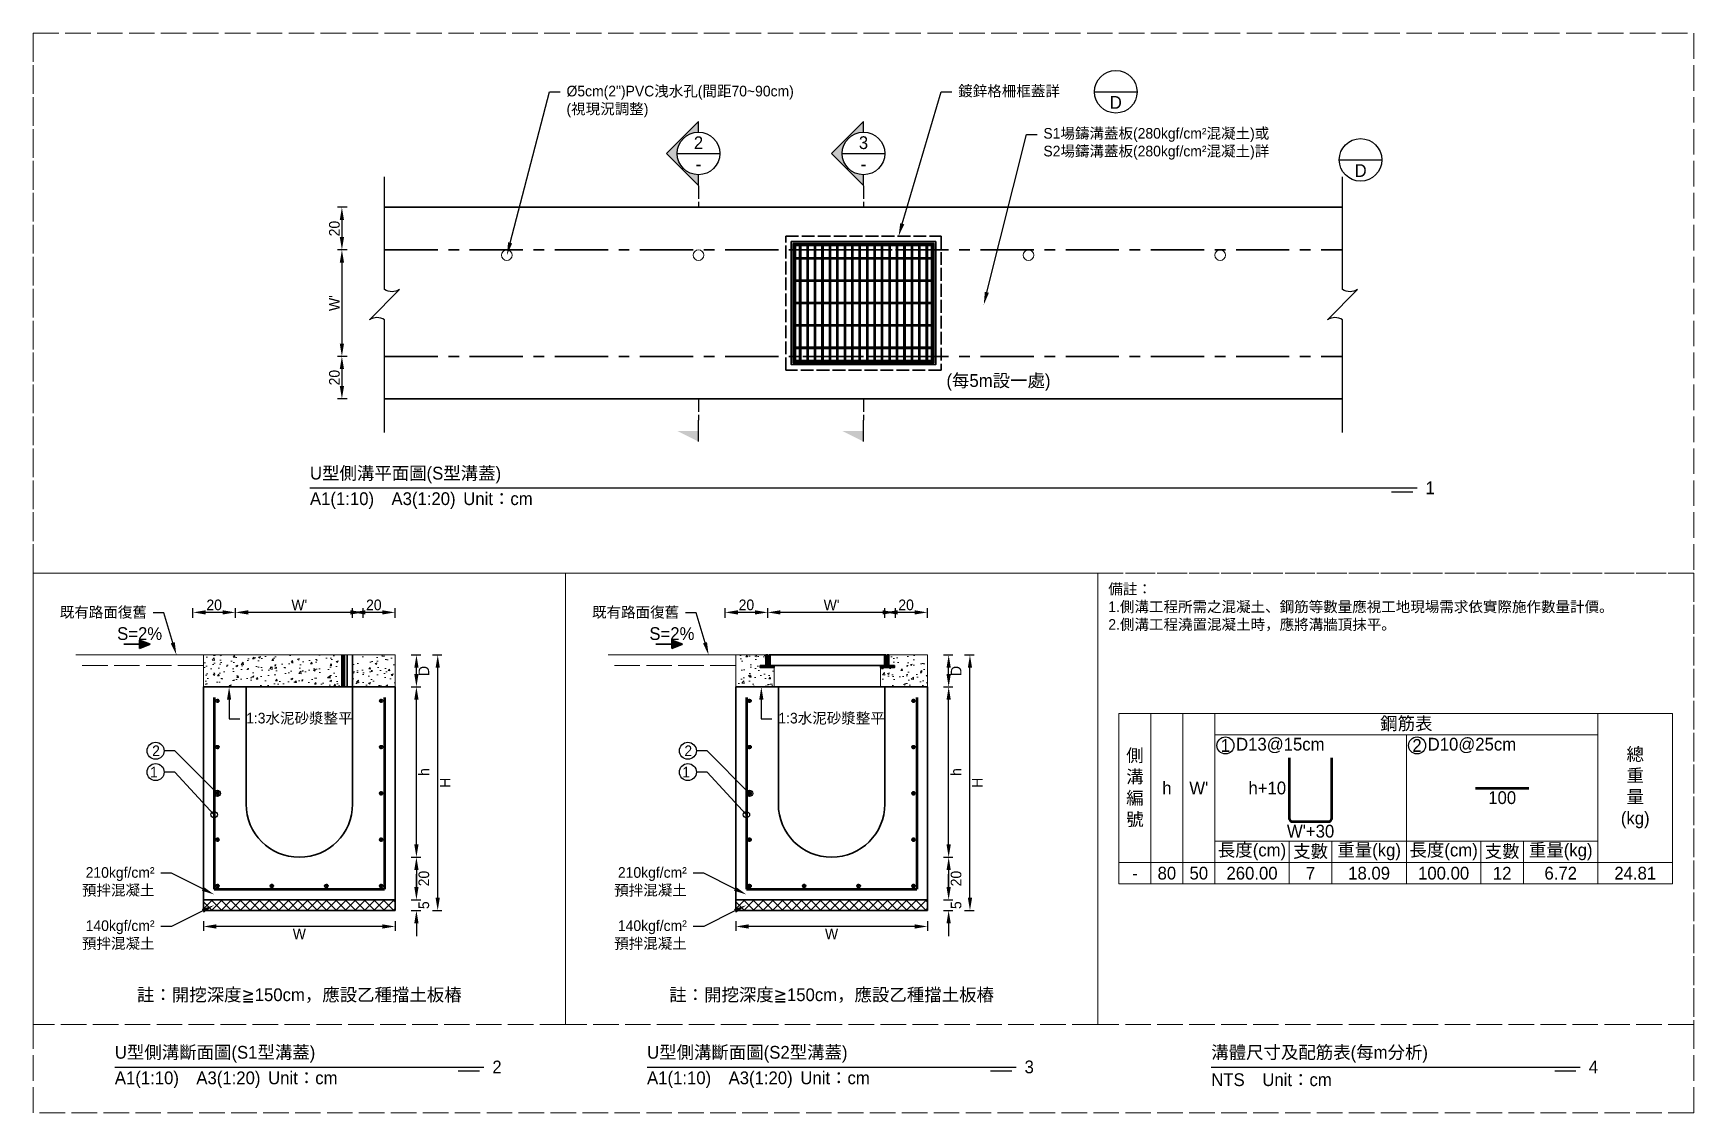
# Model space of a CAD drawing. Extents: x -8920 to 1950, y -2159 to 466.
# Drawn here: x -3920 to -3140, y -1164 to -657 of the extents above; entities that cross this region are included whole.
import ezdxf
from ezdxf import colors
from ezdxf.entities.mleader import LeaderData, LeaderLine
from ezdxf.math import Vec2, Vec3

# ---------------------------------------------------------------- set-up
doc = ezdxf.new("R2010")
doc.units = 0
doc.header["$MEASUREMENT"] = 0
doc.linetypes.add('ACAD_ISO02W100', pattern=[15, 12, -3])
doc.linetypes.add('CENTERX2', pattern=[4, 2.5, -0.5, 0.5, -0.5])
for name, color, linetype, lineweight in [('一、1.基本-圖框', 7, 'Continuous', 20), ('二、1.繪圖-既有設施', 8, 'Continuous', 20), ('二、2.繪圖-施作項目', 181, 'Continuous', 30), ('二、3.繪圖-排水流向', 170, 'Continuous', 30), ('二、4.繪圖-設計鋪面', 40, 'Continuous', 20), ('二、5.繪圖-鋼筋', 60, 'Continuous', 50), ('二、6.繪圖-其他施作項目', 35, 'Continuous', 30)]:
    doc.layers.add(name, color=color, linetype=linetype, lineweight=lineweight)
doc.layers.add('一、4.基本-隱藏', color=9, linetype='ACAD_ISO02W100', lineweight=20, plot=False)
doc.layers.add('三、1.文字-說明文字', color=2, linetype='Continuous')
doc.layers.add('三、3.文字-註解文字', color=2, linetype='Continuous')
doc.styles.add('次圖名(詳圖)', font='MS PGothic.ttf', dxfattribs={"height": 6})
doc.styles.add('註解文字(詳圖)', font='MS PGothic.ttf', dxfattribs={"height": 5})
doc.dimstyles.new('註解文字(詳圖)', dxfattribs={"dimtxt": 5, "dimasz": 6, "dimexe": 2, "dimexo": 5, "dimgap": 1, "dimtad": 2, "dimzin": 0, "dimdsep": 46, "dimtxsty": '註解文字(詳圖)', "dimcen": 0.1, "dimclrd": 144, "dimclre": 144, "dimclrt": 256, "dimadec": 0, "dimazin": 0, "dimtfac": 1, "dimtofl": 0, "dimtmove": 0, "dimatfit": 3, "dimfxlon": 1, "dimtolj": 1, "dimtzin": 0, "dimlwd": -1, "dimlwe": -1, "dimarcsym": 1})
pattern_1 = [(45, (-4850.3608, -575.0957), (-2.65165, 2.65165), []), (45, (-4849.477, -575.0957), (-2.65165, 2.65165), []), (45, (-4848.593, -575.0957), (-2.65165, 2.65165), []), (45, (-4847.709, -575.0957), (-2.65165, 2.65165), [])]

msp = doc.modelspace()

# ---------------------------------------------------------------- texts
at = {"layer": '一、1.基本-圖框', "char_height": 6, "attachment_point": 5, "style": '註解文字(詳圖)'}
for s, width, insert in [('{\\fMS PGothic|b0|i0|c128|p34;鋼筋表}', 94.24964, (-3275, -981.5)), ('側溝編號', 12.98354, (-3402.5, -1011.5)), ('{\\fMS PGothic|b0|i0|c128|p34;總重量(kg)}', 6, (-3167.5, -1011.5)), ('{\\fMS PGothic|b0|i0|c128|p34;h}', 12.98354, (-3387.5, -1011.5)), ("{\\fMS PGothic|b0|i0|c128|p34;W}'", 22.32258, (-3372.5, -1011.5)), ('{\\fMS PGothic|b0|i0|c128|p34;長度(cm)}', 35.02324, (-3347.5, -1041.5)), ('{\\fMS PGothic|b0|i0|c128|p34;支數}', 19.27354, (-3320, -1041.5)), ('{\\fMS PGothic|b0|i0|c128|p34;重量(kg)}', 30.27214, (-3292.5, -1041.5)), ('{\\fMS PGothic|b0|i0|c128|p34;長度(cm)}', 35.02324, (-3257.5, -1041.5)), ('{\\fMS PGothic|b0|i0|c128|p34;支數}', 19.27354, (-3230, -1041.5)), ('{\\fMS PGothic|b0|i0|c128|p34;重量(kg)}', 30.27214, (-3202.5, -1041.5))]:
    msp.add_mtext_dynamic_manual_height_columns(s, width=width, gutter_width=30, heights=[0], dxfattribs=dict(at, insert=insert))
at = {"layer": '三、1.文字-說明文字', "style": '註解文字(詳圖)'}
for s, width, insert, char_height, attachment_point in [('{\\fMS PGothic|b0|i0|c128|p34;D}', 12.5857, (-3411.5, -689.5), 6, 5), ('{\\fMS PGothic|b0|i0|c128|p34;D}', 12.5857, (-3296.5, -721.5), 6, 5), ('{\\fMS PGothic|b0|i0|c128|p34;備註：\\P1.側溝工程所需之混凝土、鋼筋等數量應視工地現場需求依實際施作數量計價。\\P2.側溝工程澆置混凝土時，應將溝牆頂抹平。}', 249.57878, (-3415, -915.5), 5, 1)]:
    msp.add_mtext_dynamic_manual_height_columns(s, width=width, gutter_width=30, heights=[0], dxfattribs=dict(at, insert=insert, char_height=char_height, attachment_point=attachment_point))
at = {"layer": '三、3.文字-註解文字', "char_height": 6}
for s, width, gutter_width, insert, attachment_point, style in [('2', 6.60394, 25, (-3607.5, -708.443), 5, '註解文字(詳圖)'), ('3', 6.60394, 25, (-3530, -708.443), 5, '註解文字(詳圖)'), ('-', 6.60394, 25, (-3607.5, -718.443), 5, '註解文字(詳圖)'), ('-', 6.60394, 25, (-3530, -718.443), 5, '註解文字(詳圖)'), ('(每5m設一處)', 52.41253, 30, (-3466.595, -821.02), 5, '註解文字(詳圖)'), ('{\\fMS PGothic|b0|i0|c128|p34;U型側溝平面圖(}S{\\fMS PGothic|b0|i0|c128|p34;型溝蓋)}', 138.66243, 15, (-3790, -864.5), 4, '次圖名(詳圖)'), ('A1(1:10)\u3000A3(1:20){\\fMS PGothic|b0|i0|c128|p34;^IUnit：cm}', 136.03259, 15, (-3790, -876.5), 4, '次圖名(詳圖)'), ('1', 3, 15, (-3266, -870.5), 4, '次圖名(詳圖)'), ('1', 8.38231, 30, (-3360, -991.5), 5, '註解文字(詳圖)'), ('D13@15cm', 6.06582, 30, (-3355, -991.5), 4, '註解文字(詳圖)'), ('2', 8.38231, 30, (-3270, -991.5), 5, '註解文字(詳圖)'), ('{\\fMS PGothic|b0|i0|c128|p34;D1}0{\\fMS PGothic|b0|i0|c128|p34;@}25{\\fMS PGothic|b0|i0|c128|p34;cm}', 6.06582, 30, (-3265, -991.5), 4, '註解文字(詳圖)'), ('-', 9.06048, 30, (-3402.5, -1051.5), 5, '註解文字(詳圖)'), ('80', 9.06048, 30, (-3387.5, -1051.5), 5, '註解文字(詳圖)'), ('50', 9.06048, 30, (-3372.5, -1051.5), 5, '註解文字(詳圖)'), ('260.00', 9.06048, 30, (-3347.5, -1051.5), 5, '註解文字(詳圖)'), ('7', 9.06048, 30, (-3320, -1051.5), 5, '註解文字(詳圖)'), ('18.09', 9.06048, 30, (-3292.5, -1051.5), 5, '註解文字(詳圖)'), ('{\\fMS PGothic|b0|i0|c128|p34;100}.00', 9.06048, 30, (-3257.5, -1051.5), 5, '註解文字(詳圖)'), ('12', 9.06048, 30, (-3230, -1051.5), 5, '註解文字(詳圖)'), ('6.72', 9.06048, 30, (-3202.5, -1051.5), 5, '註解文字(詳圖)'), ('24.81', 9.06048, 30, (-3167.5, -1051.5), 5, '註解文字(詳圖)'), ('{\\fMS PGothic|b0|i0|c128|p34;註：開挖深度≧150cm，應設乙種擋土板樁}', 156.49231, 30, (-3795, -1109), 5, '註解文字(詳圖)'), ('{\\fMS PGothic|b0|i0|c128|p34;註：開挖深度≧150cm，應設乙種擋土板樁}', 156.49231, 30, (-3545, -1109), 5, '註解文字(詳圖)'), ('{\\fMS PGothic|b0|i0|c128|p34;U型側溝斷面圖(}S{\\fMS PGothic|b0|i0|c128|p34;1型溝蓋)}', 134.12151, 15, (-3881.66, -1136.5), 4, '次圖名(詳圖)'), ('{\\fMS PGothic|b0|i0|c128|p34;U型側溝斷面圖(}S{\\fMS PGothic|b0|i0|c128|p34;2型溝蓋)}', 131.94411, 15, (-3631.66, -1136.5), 4, '次圖名(詳圖)'), ('{\\fMS PGothic|b0|i0|c128|p34;溝體尺寸}及{\\fMS PGothic|b0|i0|c128|p34;配筋表(每m分析)}', 144.80097, 15, (-3366.66, -1136.5), 4, '次圖名(詳圖)'), ('A1(1:10)\u3000A3(1:20){\\fMS PGothic|b0|i0|c128|p34;^IUnit：cm}', 136.03259, 15, (-3881.66, -1148.5), 4, '次圖名(詳圖)'), ('2', 3, 15, (-3704.34, -1142.5), 4, '次圖名(詳圖)'), ('A1(1:10)\u3000A3(1:20){\\fMS PGothic|b0|i0|c128|p34;^IUnit：cm}', 136.03259, 15, (-3631.66, -1148.5), 4, '次圖名(詳圖)'), ('3', 3, 15, (-3454.34, -1142.5), 4, '次圖名(詳圖)'), ('NTS{\\fMS PGothic|b0|i0|c128|p34;^IUnit：cm}', 136.03259, 15, (-3366.66, -1148.5), 4, '次圖名(詳圖)'), ('4', 3, 15, (-3189.34, -1142.5), 4, '次圖名(詳圖)')]:
    msp.add_mtext_dynamic_manual_height_columns(s, width=width, gutter_width=gutter_width, heights=[0], dxfattribs=dict(at, insert=insert, attachment_point=attachment_point, style=style))
at = {"layer": '二、3.繪圖-排水流向', "char_height": 6, "attachment_point": 5, "style": '註解文字(詳圖)'}
for insert in [(-3870, -939), (-3620, -939)]:
    msp.add_mtext_dynamic_manual_height_columns('{\\fMS PGothic|b0|i0|c128|p34;S=2%}', width=10.17412, gutter_width=30, heights=[0], dxfattribs=dict(at, insert=insert))
at = {"layer": '二、5.繪圖-鋼筋', "char_height": 6, "style": '註解文字(詳圖)'}
for s, width, insert, attachment_point in [('h+10', 8.87231, (-3331.5, -1011.5), 6), ('100', 3.56631, (-3230, -1013), 2), ("{\\fMS PGothic|b0|i0|c128|p34;W}'+3{\\fMS PGothic|b0|i0|c128|p34;0}", 3.56631, (-3320, -1028.75), 2)]:
    msp.add_mtext_dynamic_manual_height_columns(s, width=width, gutter_width=30, heights=[0], dxfattribs=dict(at, insert=insert, attachment_point=attachment_point))

# ---------------------------------------------------------------- blocks, each defined once
blk = doc.blocks.new('*D165')
at = {"layer": 'Defpoints', "color": 0, "transparency": 16777216}
for p in [(-3755, -738.75), (-3775, -758.75), (-3755, -758.75)]:
    blk.add_point(p, dxfattribs=at)
at = {"layer": '三、3.文字-註解文字', "color": 144, "transparency": 16777216}
for p, q in [((-3772.5, -738.75), (-3777, -738.75)), ((-3775, -744.75), (-3775, -752.75)), ((-3772.5, -758.75), (-3777, -758.75))]:
    blk.add_line(p, q, dxfattribs=at)
for points in [[(-3776, -744.75), (-3774, -744.75), (-3775, -738.75)], [(-3776, -752.75), (-3774, -752.75), (-3775, -758.75)]]:
    blk.add_solid(points, dxfattribs=at)
at = {"layer": '三、3.文字-註解文字', "transparency": 16777216, "insert": (-3778.5, -748.75), "char_height": 5, "attachment_point": 5, "rotation": 90, "style": '註解文字(詳圖)'}
blk.add_mtext('\\A1;20', dxfattribs=at)
blk = doc.blocks.new('*D166')
at = {"layer": 'Defpoints', "color": 0, "transparency": 16777216}
for p in [(-3755, -758.75), (-3775, -808.75), (-3755, -808.75)]:
    blk.add_point(p, dxfattribs=at)
at = {"layer": '三、3.文字-註解文字', "color": 144, "transparency": 16777216}
for p, q in [((-3772.5, -758.75), (-3777, -758.75)), ((-3775, -764.75), (-3775, -802.75)), ((-3772.5, -808.75), (-3777, -808.75))]:
    blk.add_line(p, q, dxfattribs=at)
for points in [[(-3776, -764.75), (-3774, -764.75), (-3775, -758.75)], [(-3776, -802.75), (-3774, -802.75), (-3775, -808.75)]]:
    blk.add_solid(points, dxfattribs=at)
at = {"layer": '三、3.文字-註解文字', "transparency": 16777216, "insert": (-3778.5, -783.75), "char_height": 5, "attachment_point": 5, "rotation": 90, "style": '註解文字(詳圖)'}
blk.add_mtext("\\A1;W'", dxfattribs=at)
blk = doc.blocks.new('*D167')
at = {"layer": 'Defpoints', "color": 0, "transparency": 16777216}
for p in [(-3755, -808.75), (-3775, -828.75), (-3755, -828.75)]:
    blk.add_point(p, dxfattribs=at)
at = {"layer": '三、3.文字-註解文字', "color": 144, "transparency": 16777216}
for p, q in [((-3772.5, -808.75), (-3777, -808.75)), ((-3775, -814.75), (-3775, -822.75)), ((-3772.5, -828.75), (-3777, -828.75))]:
    blk.add_line(p, q, dxfattribs=at)
for points in [[(-3776, -814.75), (-3774, -814.75), (-3775, -808.75)], [(-3776, -822.75), (-3774, -822.75), (-3775, -828.75)]]:
    blk.add_solid(points, dxfattribs=at)
at = {"layer": '三、3.文字-註解文字', "transparency": 16777216, "insert": (-3778.5, -818.75), "char_height": 5, "attachment_point": 5, "rotation": 90, "style": '註解文字(詳圖)'}
blk.add_mtext('\\A1;20', dxfattribs=at)
blk = doc.blocks.new('*D162')
at = {"layer": 'Defpoints', "color": 0, "transparency": 16777216}
for p in [(-3825, -929), (-3825, -964), (-3765, -964)]:
    blk.add_point(p, dxfattribs=at)
at = {"layer": '三、3.文字-註解文字', "color": 144, "transparency": 16777216}
for p, q in [((-3825, -931.5), (-3825, -927)), ((-3765, -931.5), (-3765, -927)), ((-3771, -929), (-3819, -929))]:
    blk.add_line(p, q, dxfattribs=at)
for points in [[(-3819, -928), (-3819, -930), (-3825, -929)], [(-3771, -928), (-3771, -930), (-3765, -929)]]:
    blk.add_solid(points, dxfattribs=at)
at = {"layer": '三、3.文字-註解文字', "transparency": 16777216, "insert": (-3795, -925.5), "char_height": 5, "attachment_point": 5, "style": '註解文字(詳圖)'}
blk.add_mtext("\\A1;W'", dxfattribs=at)
blk = doc.blocks.new('*D163')
at = {"layer": 'Defpoints', "color": 0, "transparency": 16777216}
for p in [(-3845, -929), (-3845, -964), (-3825, -964)]:
    blk.add_point(p, dxfattribs=at)
at = {"layer": '三、3.文字-註解文字', "color": 144, "transparency": 16777216}
for p, q in [((-3845, -931.5), (-3845, -927)), ((-3825, -931.5), (-3825, -927)), ((-3831, -929), (-3839, -929))]:
    blk.add_line(p, q, dxfattribs=at)
for points in [[(-3839, -928), (-3839, -930), (-3845, -929)], [(-3831, -928), (-3831, -930), (-3825, -929)]]:
    blk.add_solid(points, dxfattribs=at)
at = {"layer": '三、3.文字-註解文字', "transparency": 16777216, "insert": (-3835, -925.5), "char_height": 5, "attachment_point": 5, "style": '註解文字(詳圖)'}
blk.add_mtext('\\A1;20', dxfattribs=at)
blk = doc.blocks.new('*D168')
at = {"layer": 'Defpoints', "color": 0, "transparency": 16777216}
for p in [(-3575, -929), (-3575, -964), (-3515, -964)]:
    blk.add_point(p, dxfattribs=at)
at = {"layer": '三、3.文字-註解文字', "color": 144, "transparency": 16777216}
for p, q in [((-3575, -931.5), (-3575, -927)), ((-3515, -931.5), (-3515, -927)), ((-3521, -929), (-3569, -929))]:
    blk.add_line(p, q, dxfattribs=at)
for points in [[(-3569, -928), (-3569, -930), (-3575, -929)], [(-3521, -928), (-3521, -930), (-3515, -929)]]:
    blk.add_solid(points, dxfattribs=at)
at = {"layer": '三、3.文字-註解文字', "transparency": 16777216, "insert": (-3545, -925.5), "char_height": 5, "attachment_point": 5, "style": '註解文字(詳圖)'}
blk.add_mtext("\\A1;W'", dxfattribs=at)
blk = doc.blocks.new('*D169')
at = {"layer": 'Defpoints', "color": 0, "transparency": 16777216}
for p in [(-3595, -929), (-3595, -964), (-3575, -964)]:
    blk.add_point(p, dxfattribs=at)
at = {"layer": '三、3.文字-註解文字', "color": 144, "transparency": 16777216}
for p, q in [((-3595, -931.5), (-3595, -927)), ((-3575, -931.5), (-3575, -927)), ((-3581, -929), (-3589, -929))]:
    blk.add_line(p, q, dxfattribs=at)
for points in [[(-3589, -928), (-3589, -930), (-3595, -929)], [(-3581, -928), (-3581, -930), (-3575, -929)]]:
    blk.add_solid(points, dxfattribs=at)
at = {"layer": '三、3.文字-註解文字', "transparency": 16777216, "insert": (-3585, -925.5), "char_height": 5, "attachment_point": 5, "style": '註解文字(詳圖)'}
blk.add_mtext('\\A1;20', dxfattribs=at)
blk = doc.blocks.new('*D170')
at = {"layer": 'Defpoints', "color": 0, "transparency": 16777216}
for p in [(-3545, -964), (-3490, -964), (-3545, -1044)]:
    blk.add_point(p, dxfattribs=at)
at = {"layer": '三、3.文字-註解文字', "color": 144, "transparency": 16777216}
for p, q in [((-3492.5, -964), (-3488, -964)), ((-3490, -1038), (-3490, -970)), ((-3492.5, -1044), (-3488, -1044))]:
    blk.add_line(p, q, dxfattribs=at)
for points in [[(-3491, -970), (-3489, -970), (-3490, -964)], [(-3491, -1038), (-3489, -1038), (-3490, -1044)]]:
    blk.add_solid(points, dxfattribs=at)
at = {"layer": '三、3.文字-註解文字', "transparency": 16777216, "insert": (-3486.5, -1004), "char_height": 5, "attachment_point": 5, "rotation": 90, "style": '註解文字(詳圖)'}
blk.add_mtext('\\A1;h', dxfattribs=at)
blk = doc.blocks.new('*D171')
at = {"layer": 'Defpoints', "color": 0, "transparency": 16777216}
for p in [(-3545, -1044), (-3545, -1064), (-3490, -1064)]:
    blk.add_point(p, dxfattribs=at)
at = {"layer": '三、3.文字-註解文字', "color": 144, "transparency": 16777216}
for p, q in [((-3492.5, -1044), (-3488, -1044)), ((-3490, -1050), (-3490, -1058)), ((-3492.5, -1064), (-3488, -1064))]:
    blk.add_line(p, q, dxfattribs=at)
for points in [[(-3491, -1050), (-3489, -1050), (-3490, -1044)], [(-3491, -1058), (-3489, -1058), (-3490, -1064)]]:
    blk.add_solid(points, dxfattribs=at)
at = {"layer": '三、3.文字-註解文字', "transparency": 16777216, "insert": (-3486.5, -1054), "char_height": 5, "attachment_point": 5, "rotation": 90, "style": '註解文字(詳圖)'}
blk.add_mtext('\\A1;20', dxfattribs=at)
blk = doc.blocks.new('*D172')
at = {"layer": 'Defpoints', "color": 0, "transparency": 16777216}
for p in [(-3545, -1064), (-3545, -1069), (-3490, -1069)]:
    blk.add_point(p, dxfattribs=at)
at = {"layer": '三、3.文字-註解文字', "color": 144, "transparency": 16777216}
for p, q in [((-3490, -1058), (-3490, -1052)), ((-3492.5, -1064), (-3488, -1064)), ((-3492.5, -1069), (-3488, -1069)), ((-3490, -1075), (-3490, -1081))]:
    blk.add_line(p, q, dxfattribs=at)
for points in [[(-3491, -1058), (-3489, -1058), (-3490, -1064)], [(-3491, -1075), (-3489, -1075), (-3490, -1069)]]:
    blk.add_solid(points, dxfattribs=at)
at = {"layer": '三、3.文字-註解文字', "transparency": 16777216, "insert": (-3486.5, -1066.5), "char_height": 5, "attachment_point": 5, "rotation": 90, "style": '註解文字(詳圖)'}
blk.add_mtext('\\A1;5', dxfattribs=at)
blk = doc.blocks.new('_Small')
at = {"color": 0, "linetype": 'ByBlock', "lineweight": -2}
blk.add_circle((0, 0), 0.25, dxfattribs=at)
blk = doc.blocks.new('排水流向')
at = {"layer": '二、3.繪圖-排水流向'}
h = blk.add_hatch(color=256, dxfattribs=at)
h.dxf.hatch_style = 1
h.paths.add_polyline_path([(0, 1), (0, -1), (2.5, 0)])
for points in [[(-3.75, 0), (0, 0)], [(0, 1), (0, -1)], [(2.5, 0), (0, 1)], [(2.5, 0), (0, -1)]]:
    blk.add_lwpolyline(points, dxfattribs=at)
blk = doc.blocks.new('*D174')
at = {"layer": 'Defpoints', "color": 0, "transparency": 16777216}
for p in [(-3500, -949), (-3490, -949), (-3500, -964)]:
    blk.add_point(p, dxfattribs=at)
at = {"layer": '三、3.文字-註解文字', "color": 144, "transparency": 16777216}
for p, q in [((-3492.5, -949), (-3488, -949)), ((-3490, -958), (-3490, -955)), ((-3492.5, -964), (-3488, -964))]:
    blk.add_line(p, q, dxfattribs=at)
for points in [[(-3491, -955), (-3489, -955), (-3490, -949)], [(-3491, -958), (-3489, -958), (-3490, -964)]]:
    blk.add_solid(points, dxfattribs=at)
at = {"layer": '三、3.文字-註解文字', "transparency": 16777216, "insert": (-3486.5, -956.5), "char_height": 5, "attachment_point": 5, "rotation": 90, "style": '註解文字(詳圖)'}
blk.add_mtext('\\A1;D', dxfattribs=at)
blk = doc.blocks.new('*D173')
at = {"layer": 'Defpoints', "color": 0, "transparency": 16777216}
for p in [(-3500, -949), (-3480, -949), (-3500, -1069)]:
    blk.add_point(p, dxfattribs=at)
at = {"layer": '三、3.文字-註解文字', "color": 144, "transparency": 16777216}
for p, q in [((-3482.5, -949), (-3478, -949)), ((-3480, -1063), (-3480, -955)), ((-3482.5, -1069), (-3478, -1069))]:
    blk.add_line(p, q, dxfattribs=at)
for points in [[(-3481, -955), (-3479, -955), (-3480, -949)], [(-3481, -1063), (-3479, -1063), (-3480, -1069)]]:
    blk.add_solid(points, dxfattribs=at)
at = {"layer": '三、3.文字-註解文字', "transparency": 16777216, "insert": (-3476.5, -1009), "char_height": 5, "attachment_point": 5, "rotation": 90, "style": '註解文字(詳圖)'}
blk.add_mtext('\\A1;H', dxfattribs=at)
blk = doc.blocks.new('*D259')
at = {"layer": 'Defpoints', "color": 0, "transparency": 16777216}
for p in [(-3520, -929), (-3520, -964), (-3500, -964)]:
    blk.add_point(p, dxfattribs=at)
at = {"layer": '三、3.文字-註解文字', "color": 144, "transparency": 16777216}
for p, q in [((-3520, -931.5), (-3520, -927)), ((-3500, -931.5), (-3500, -927)), ((-3506, -929), (-3514, -929))]:
    blk.add_line(p, q, dxfattribs=at)
for points in [[(-3514, -928), (-3514, -930), (-3520, -929)], [(-3506, -928), (-3506, -930), (-3500, -929)]]:
    blk.add_solid(points, dxfattribs=at)
at = {"layer": '三、3.文字-註解文字', "transparency": 16777216, "insert": (-3510, -925.5), "char_height": 5, "attachment_point": 5, "style": '註解文字(詳圖)'}
blk.add_mtext('\\A1;20', dxfattribs=at)
blk = doc.blocks.new('*D260')
at = {"layer": 'Defpoints', "color": 0, "transparency": 16777216}
for p in [(-3770, -929), (-3770, -964), (-3750, -964)]:
    blk.add_point(p, dxfattribs=at)
at = {"layer": '三、3.文字-註解文字', "color": 144, "transparency": 16777216}
for p, q in [((-3770, -931.5), (-3770, -927)), ((-3750, -931.5), (-3750, -927)), ((-3756, -929), (-3764, -929))]:
    blk.add_line(p, q, dxfattribs=at)
for points in [[(-3764, -928), (-3764, -930), (-3770, -929)], [(-3756, -928), (-3756, -930), (-3750, -929)]]:
    blk.add_solid(points, dxfattribs=at)
at = {"layer": '三、3.文字-註解文字', "transparency": 16777216, "insert": (-3760, -925.5), "char_height": 5, "attachment_point": 5, "style": '註解文字(詳圖)'}
blk.add_mtext('\\A1;20', dxfattribs=at)
blk = doc.blocks.new('*D305')
at = {"layer": 'Defpoints', "color": 0, "transparency": 16777216}
for p in [(-3795, -964), (-3740, -964), (-3795, -1044)]:
    blk.add_point(p, dxfattribs=at)
at = {"layer": '三、3.文字-註解文字', "color": 144, "transparency": 16777216}
for p, q in [((-3742.5, -964), (-3738, -964)), ((-3740, -1038), (-3740, -970)), ((-3742.5, -1044), (-3738, -1044))]:
    blk.add_line(p, q, dxfattribs=at)
for points in [[(-3741, -970), (-3739, -970), (-3740, -964)], [(-3741, -1038), (-3739, -1038), (-3740, -1044)]]:
    blk.add_solid(points, dxfattribs=at)
at = {"layer": '三、3.文字-註解文字', "transparency": 16777216, "insert": (-3736.5, -1004), "char_height": 5, "attachment_point": 5, "rotation": 90, "style": '註解文字(詳圖)'}
blk.add_mtext('\\A1;h', dxfattribs=at)
blk = doc.blocks.new('*D306')
at = {"layer": 'Defpoints', "color": 0, "transparency": 16777216}
for p in [(-3795, -1044), (-3795, -1064), (-3740, -1064)]:
    blk.add_point(p, dxfattribs=at)
at = {"layer": '三、3.文字-註解文字', "color": 144, "transparency": 16777216}
for p, q in [((-3742.5, -1044), (-3738, -1044)), ((-3740, -1050), (-3740, -1058)), ((-3742.5, -1064), (-3738, -1064))]:
    blk.add_line(p, q, dxfattribs=at)
for points in [[(-3741, -1050), (-3739, -1050), (-3740, -1044)], [(-3741, -1058), (-3739, -1058), (-3740, -1064)]]:
    blk.add_solid(points, dxfattribs=at)
at = {"layer": '三、3.文字-註解文字', "transparency": 16777216, "insert": (-3736.5, -1054), "char_height": 5, "attachment_point": 5, "rotation": 90, "style": '註解文字(詳圖)'}
blk.add_mtext('\\A1;20', dxfattribs=at)
blk = doc.blocks.new('*D307')
at = {"layer": 'Defpoints', "color": 0, "transparency": 16777216}
for p in [(-3795, -1064), (-3795, -1069), (-3740, -1069)]:
    blk.add_point(p, dxfattribs=at)
at = {"layer": '三、3.文字-註解文字', "color": 144, "transparency": 16777216}
for p, q in [((-3740, -1058), (-3740, -1052)), ((-3742.5, -1064), (-3738, -1064)), ((-3742.5, -1069), (-3738, -1069)), ((-3740, -1075), (-3740, -1081))]:
    blk.add_line(p, q, dxfattribs=at)
for points in [[(-3741, -1058), (-3739, -1058), (-3740, -1064)], [(-3741, -1075), (-3739, -1075), (-3740, -1069)]]:
    blk.add_solid(points, dxfattribs=at)
at = {"layer": '三、3.文字-註解文字', "transparency": 16777216, "insert": (-3736.5, -1066.5), "char_height": 5, "attachment_point": 5, "rotation": 90, "style": '註解文字(詳圖)'}
blk.add_mtext('\\A1;5', dxfattribs=at)
blk = doc.blocks.new('*D303')
at = {"layer": 'Defpoints', "color": 0, "transparency": 16777216}
for p in [(-3750, -949), (-3740, -949), (-3750, -964)]:
    blk.add_point(p, dxfattribs=at)
at = {"layer": '三、3.文字-註解文字', "color": 144, "transparency": 16777216}
for p, q in [((-3742.5, -949), (-3738, -949)), ((-3740, -958), (-3740, -955)), ((-3742.5, -964), (-3738, -964))]:
    blk.add_line(p, q, dxfattribs=at)
for points in [[(-3741, -955), (-3739, -955), (-3740, -949)], [(-3741, -958), (-3739, -958), (-3740, -964)]]:
    blk.add_solid(points, dxfattribs=at)
at = {"layer": '三、3.文字-註解文字', "transparency": 16777216, "insert": (-3736.5, -956.5), "char_height": 5, "attachment_point": 5, "rotation": 90, "style": '註解文字(詳圖)'}
blk.add_mtext('\\A1;D', dxfattribs=at)
blk = doc.blocks.new('*D304')
at = {"layer": 'Defpoints', "color": 0, "transparency": 16777216}
for p in [(-3750, -949), (-3730, -949), (-3750, -1069)]:
    blk.add_point(p, dxfattribs=at)
at = {"layer": '三、3.文字-註解文字', "color": 144, "transparency": 16777216}
for p, q in [((-3732.5, -949), (-3728, -949)), ((-3730, -1063), (-3730, -955)), ((-3732.5, -1069), (-3728, -1069))]:
    blk.add_line(p, q, dxfattribs=at)
for points in [[(-3731, -955), (-3729, -955), (-3730, -949)], [(-3731, -1063), (-3729, -1063), (-3730, -1069)]]:
    blk.add_solid(points, dxfattribs=at)
at = {"layer": '三、3.文字-註解文字', "transparency": 16777216, "insert": (-3726.5, -1009), "char_height": 5, "attachment_point": 5, "rotation": 90, "style": '註解文字(詳圖)'}
blk.add_mtext('\\A1;H', dxfattribs=at)
blk = doc.blocks.new('*D309')
at = {"layer": 'Defpoints', "color": 0, "transparency": 16777216}
for p in [(-3590, -1069), (-3500, -1069), (-3590, -1076.5)]:
    blk.add_point(p, dxfattribs=at)
at = {"layer": '三、3.文字-註解文字', "color": 144, "transparency": 16777216}
for p, q in [((-3590, -1074), (-3590, -1078.5)), ((-3500, -1074), (-3500, -1078.5)), ((-3506, -1076.5), (-3584, -1076.5))]:
    blk.add_line(p, q, dxfattribs=at)
for points in [[(-3584, -1075.5), (-3584, -1077.5), (-3590, -1076.5)], [(-3506, -1075.5), (-3506, -1077.5), (-3500, -1076.5)]]:
    blk.add_solid(points, dxfattribs=at)
at = {"layer": '三、3.文字-註解文字', "transparency": 16777216, "insert": (-3545, -1080), "char_height": 5, "attachment_point": 5, "style": '註解文字(詳圖)'}
blk.add_mtext('\\A1;W', dxfattribs=at)
blk = doc.blocks.new('*D310')
at = {"layer": 'Defpoints', "color": 0, "transparency": 16777216}
for p in [(-3840, -1069), (-3750, -1069), (-3840, -1076.5)]:
    blk.add_point(p, dxfattribs=at)
at = {"layer": '三、3.文字-註解文字', "color": 144, "transparency": 16777216}
for p, q in [((-3840, -1074), (-3840, -1078.5)), ((-3750, -1074), (-3750, -1078.5)), ((-3756, -1076.5), (-3834, -1076.5))]:
    blk.add_line(p, q, dxfattribs=at)
for points in [[(-3834, -1075.5), (-3834, -1077.5), (-3840, -1076.5)], [(-3756, -1075.5), (-3756, -1077.5), (-3750, -1076.5)]]:
    blk.add_solid(points, dxfattribs=at)
at = {"layer": '三、3.文字-註解文字', "transparency": 16777216, "insert": (-3795, -1080), "char_height": 5, "attachment_point": 5, "style": '註解文字(詳圖)'}
blk.add_mtext('\\A1;W', dxfattribs=at)

# ---------------------------------------------------------------- dimensions: what is measured, and where the dimension line sits
at = {"layer": '三、3.文字-註解文字'}
for base, p1, p2, text, picture, middle in [((-3775, -758.75), (-3755, -738.75), (-3755, -758.75), '20', '*D165', (-3778.5, -748.75)), ((-3775, -808.75), (-3755, -758.75), (-3755, -808.75), "W'", '*D166', (-3778.5, -783.75)), ((-3775, -828.75), (-3755, -808.75), (-3755, -828.75), '20', '*D167', (-3778.5, -818.75)), ((-3740, -949), (-3750, -964), (-3750, -949), 'D', '*D303', (-3736.5, -956.5)), ((-3730, -949), (-3750, -1069), (-3750, -949), 'H', '*D304', (-3726.5, -1009)), ((-3490, -949), (-3500, -964), (-3500, -949), 'D', '*D174', (-3486.5, -956.5)), ((-3480, -949), (-3500, -1069), (-3500, -949), 'H', '*D173', (-3476.5, -1009)), ((-3740, -964), (-3795, -1044), (-3795, -964), 'h', '*D305', (-3736.5, -1004)), ((-3490, -964), (-3545, -1044), (-3545, -964), 'h', '*D170', (-3486.5, -1004)), ((-3740, -1064), (-3795, -1044), (-3795, -1064), '20', '*D306', (-3736.5, -1054)), ((-3490, -1064), (-3545, -1044), (-3545, -1064), '20', '*D171', (-3486.5, -1054)), ((-3740, -1069), (-3795, -1064), (-3795, -1069), '5', '*D307', (-3736.5, -1066.5)), ((-3490, -1069), (-3545, -1064), (-3545, -1069), '5', '*D172', (-3486.5, -1066.5))]:
    dim = msp.add_linear_dim(base=base, p1=p1, p2=p2, angle=90, text=text, dimstyle='註解文字(詳圖)', dxfattribs=at)
    dim.commit()
    dim.dimension.update_dxf_attribs({"geometry": picture, "text_midpoint": middle})
for base, p1, p2, text, picture, middle in [((-3845, -929), (-3825, -964), (-3845, -964), '20', '*D163', (-3835, -925.5)), ((-3825, -929), (-3765, -964), (-3825, -964), "W'", '*D162', (-3795, -925.5)), ((-3770, -929), (-3750, -964), (-3770, -964), '20', '*D260', (-3760, -925.5)), ((-3595, -929), (-3575, -964), (-3595, -964), '20', '*D169', (-3585, -925.5)), ((-3575, -929), (-3515, -964), (-3575, -964), "W'", '*D168', (-3545, -925.5)), ((-3520, -929), (-3500, -964), (-3520, -964), '20', '*D259', (-3510, -925.5)), ((-3840, -1076.5), (-3750, -1069), (-3840, -1069), 'W', '*D310', (-3795, -1080)), ((-3590, -1076.5), (-3500, -1069), (-3590, -1069), 'W', '*D309', (-3545, -1080))]:
    dim = msp.add_linear_dim(base=base, p1=p1, p2=p2, text=text, dimstyle='註解文字(詳圖)', dxfattribs=at)
    dim.commit()
    dim.dimension.update_dxf_attribs({"geometry": picture, "text_midpoint": middle})

# ---------------------------------------------------------------- hatches: boundary and pattern name
at = {"layer": '三、3.文字-註解文字'}
h = msp.add_hatch(color=256, dxfattribs=at)
h.dxf.hatch_style = 1
h.paths.add_polyline_path([(-3607.5, -698.443), (-3622.5, -713.443), (-3607.5, -728.443), (-3607.5, -723.443, -0.4142136), (-3617.5, -713.443, -0.4142136), (-3607.5, -703.443)])
h = msp.add_hatch(color=256, dxfattribs=at)
h.dxf.hatch_style = 1
h.paths.add_polyline_path([(-3530, -698.443), (-3545, -713.443), (-3530, -728.443), (-3530, -723.443, -0.4142136), (-3540, -713.443, -0.4142136), (-3530, -703.443)])
h = msp.add_hatch(color=256, dxfattribs=at)
h.dxf.hatch_style = 1
h.paths.add_polyline_path([(-3617.5, -843.75), (-3607.5, -848.75), (-3607.5, -843.75)])
h = msp.add_hatch(color=256, dxfattribs=at)
h.dxf.hatch_style = 1
h.paths.add_polyline_path([(-3540, -843.75), (-3530, -848.75), (-3530, -843.75)])
at = {"layer": '二、1.繪圖-既有設施'}
h = msp.add_hatch(dxfattribs=at)
h.set_pattern_fill('AR-CONC', color=256, scale=0.05)
h.set_pattern_definition([(50, (-3245.289, -1912.4674), (9.109233, -0.796954), [0.9525, -10.4775]), (355, (-3245.289, -1912.467), (-1.76217, 9.55284), [0.762, -8.38203]), (100.45144, (-3244.53, -1912.534), (7.34706, 8.75589), [0.8095, -8.90451]), (46.1842, (-3245.289, -1909.927), (13.55395, -2.10212), [1.42875, -15.71625]), (96.6356, (-3244.16, -1910.103), (11.8702, 12.3713), [1.21425, -13.35678]), (351.1842, (-3245.289, -1909.927), (11.8702, 12.3713), [1.143, -12.57299]), (21, (-3244.019, -1910.5624), (7.58072, -5.11326), [0.9525, -10.4775]), (326, (-3244.019, -1910.562), (3.0901, 9.2094), [0.762, -8.382]), (71.45144, (-3243.387, -1910.9886), (10.67082, 4.09614), [0.8095, -8.9045]), (37.5, (-3245.289, -1912.4674), (0.15443, 4.227752), [0, -8.2804, 0, -8.509, 0, -8.41375]), (7.5, (-3245.289, -1912.4674), (3.340983, 5.009029), [0, -4.8514, 0, -8.0899, 0, -3.20675]), (327.5, (-3248.121, -1912.4674), (6.77953, -0.286437), [0, -3.175, 0, -9.906, 0, -13.1445]), (317.5, (-3249.391, -1912.4674), (7.40646, 1.271325), [0, -4.1275, 0, -6.5786, 0, -9.3345])])
h.paths.add_polyline_path([(-3775, -964), (-3775, -949), (-3840, -949), (-3840, -964)])
h.paths.add_polyline_path([(-3750, -949), (-3770, -949), (-3770, -964), (-3750, -964)])
h = msp.add_hatch(dxfattribs=at)
h.set_pattern_fill('AR-CONC', color=256, scale=0.05)
h.set_pattern_definition([(50, (-2996.493, -1809.6635), (9.109233, -0.796954), [0.9525, -10.4775]), (355, (-2996.493, -1809.6635), (-1.76217, 9.55284), [0.762, -8.38203]), (100.4514, (-2995.734, -1809.73), (7.34706, 8.75589), [0.8095, -8.90451]), (46.1842, (-2996.493, -1807.124), (13.55395, -2.10212), [1.42875, -15.71625]), (96.6356, (-2995.363, -1807.299), (11.8702, 12.3713), [1.21425, -13.35678]), (351.1842, (-2996.493, -1807.124), (11.8702, 12.3713), [1.143, -12.57299]), (21, (-2995.223, -1807.7585), (7.58072, -5.11326), [0.9525, -10.4775]), (326, (-2995.223, -1807.7585), (3.0901, 9.2094), [0.762, -8.382]), (71.4514, (-2994.591, -1808.185), (10.67082, 4.09614), [0.8095, -8.9045]), (37.5, (-2996.4927, -1809.6635), (0.15443, 4.227752), [0, -8.2804, 0, -8.509, 0, -8.41375]), (7.5, (-2996.4927, -1809.6635), (3.340983, 5.009029), [0, -4.8514, 0, -8.0899, 0, -3.20675]), (327.5, (-2999.3248, -1809.6635), (6.77953, -0.286437), [0, -3.175, 0, -9.906, 0, -13.1445]), (317.5, (-3000.595, -1809.6635), (7.40646, 1.271325), [0, -4.1275, 0, -6.5786, 0, -9.3345])])
h.paths.add_polyline_path([(-3578.5, -954.9), (-3578.5, -954), (-3575.9, -954), (-3575.9, -949), (-3590, -949), (-3590, -964), (-3572, -964), (-3572, -954.9)])
h.paths.add_polyline_path([(-3515.5, -954.9), (-3522, -954.9), (-3522, -964), (-3500, -964), (-3500, -949), (-3518.1, -949), (-3518.1, -954), (-3515.5, -954)])
at = {"layer": '二、2.繪圖-施作項目'}
h = msp.add_hatch(dxfattribs=at)
h.set_pattern_fill('ANSI37', color=256)
h.set_pattern_definition([(45, (-3806.8996, -469.373), (-2.245064, 2.245064), []), (135, (-3806.8996, -469.373), (-2.245064, -2.245064), [])])
h.paths.add_polyline_path([(-3750, -1069), (-3750, -1064), (-3840, -1064), (-3840, -1069)])
h = msp.add_hatch(dxfattribs=at)
h.set_pattern_fill('ANSI37', color=256)
h.set_pattern_definition([(45, (-3556.8996, -469.373), (-2.245064, 2.245064), []), (135, (-3556.8996, -469.373), (-2.245064, -2.245064), [])])
h.paths.add_polyline_path([(-3500, -1069), (-3500, -1064), (-3590, -1064), (-3590, -1069)])
at = {"layer": '二、5.繪圖-鋼筋'}
h = msp.add_hatch(color=256, dxfattribs=at)
h.dxf.hatch_style = 1
h.paths.add_polyline_path([(-3833, -970.5, 1), (-3834, -970.5, 1)])
h = msp.add_hatch(color=256, dxfattribs=at)
h.dxf.hatch_style = 1
h.paths.add_polyline_path([(-3756, -970.5, 1), (-3757, -970.5, 1)])
h = msp.add_hatch(color=256, dxfattribs=at)
h.dxf.hatch_style = 1
h.paths.add_polyline_path([(-3583, -970.5, 1), (-3584, -970.5, 1)])
h = msp.add_hatch(color=256, dxfattribs=at)
h.dxf.hatch_style = 1
h.paths.add_polyline_path([(-3506, -970.5, 1), (-3507, -970.5, 1)])
h = msp.add_hatch(color=256, dxfattribs=at)
h.dxf.hatch_style = 1
h.paths.add_polyline_path([(-3833, -992.25, 1), (-3834, -992.25, 1)])
h = msp.add_hatch(color=256, dxfattribs=at)
h.dxf.hatch_style = 1
h.paths.add_polyline_path([(-3756, -992.25, 1), (-3757, -992.25, 1)])
h = msp.add_hatch(color=256, dxfattribs=at)
h.dxf.hatch_style = 1
h.paths.add_polyline_path([(-3583, -992.25, 1), (-3584, -992.25, 1)])
h = msp.add_hatch(color=256, dxfattribs=at)
h.dxf.hatch_style = 1
h.paths.add_polyline_path([(-3506, -992.25, 1), (-3507, -992.25, 1)])
h = msp.add_hatch(color=256, dxfattribs=at)
h.dxf.hatch_style = 1
h.paths.add_polyline_path([(-3833, -1014, 1), (-3834, -1014, 1)])
h = msp.add_hatch(color=256, dxfattribs=at)
h.dxf.hatch_style = 1
h.paths.add_polyline_path([(-3756, -1014, 1), (-3757, -1014, 1)])
h = msp.add_hatch(color=256, dxfattribs=at)
h.dxf.hatch_style = 1
h.paths.add_polyline_path([(-3583, -1014, 1), (-3584, -1014, 1)])
h = msp.add_hatch(color=256, dxfattribs=at)
h.dxf.hatch_style = 1
h.paths.add_polyline_path([(-3506, -1014, 1), (-3507, -1014, 1)])
h = msp.add_hatch(color=256, dxfattribs=at)
h.dxf.hatch_style = 1
h.paths.add_polyline_path([(-3833, -1035.75, 1), (-3834, -1035.75, 1)])
h = msp.add_hatch(color=256, dxfattribs=at)
h.dxf.hatch_style = 1
h.paths.add_polyline_path([(-3756, -1035.75, 1), (-3757, -1035.75, 1)])
h = msp.add_hatch(color=256, dxfattribs=at)
h.dxf.hatch_style = 1
h.paths.add_polyline_path([(-3583, -1035.75, 1), (-3584, -1035.75, 1)])
h = msp.add_hatch(color=256, dxfattribs=at)
h.dxf.hatch_style = 1
h.paths.add_polyline_path([(-3506, -1035.75, 1), (-3507, -1035.75, 1)])
h = msp.add_hatch(color=256, dxfattribs=at)
h.dxf.hatch_style = 1
h.paths.add_polyline_path([(-3833, -1057.5, 1), (-3834, -1057.5, 1)])
h = msp.add_hatch(color=256, dxfattribs=at)
h.dxf.hatch_style = 1
h.paths.add_polyline_path([(-3807.4, -1057.5, 1), (-3808.4, -1057.5, 1)])
h = msp.add_hatch(color=256, dxfattribs=at)
h.dxf.hatch_style = 1
h.paths.add_polyline_path([(-3781.8, -1057.5, 1), (-3782.8, -1057.5, 1)])
h = msp.add_hatch(color=256, dxfattribs=at)
h.dxf.hatch_style = 1
h.paths.add_polyline_path([(-3756, -1057.5, 1), (-3757, -1057.5, 1)])
h = msp.add_hatch(color=256, dxfattribs=at)
h.dxf.hatch_style = 1
h.paths.add_polyline_path([(-3583, -1057.5, 1), (-3584, -1057.5, 1)])
h = msp.add_hatch(color=256, dxfattribs=at)
h.dxf.hatch_style = 1
h.paths.add_polyline_path([(-3557.4, -1057.5, 1), (-3558.4, -1057.5, 1)])
h = msp.add_hatch(color=256, dxfattribs=at)
h.dxf.hatch_style = 1
h.paths.add_polyline_path([(-3531.8, -1057.5, 1), (-3532.8, -1057.5, 1)])
h = msp.add_hatch(color=256, dxfattribs=at)
h.dxf.hatch_style = 1
h.paths.add_polyline_path([(-3506, -1057.5, 1), (-3507, -1057.5, 1)])
at = {"layer": '二、6.繪圖-其他施作項目'}
h = msp.add_hatch(color=256, dxfattribs=at)
h.dxf.hatch_style = 1
h.paths.add_polyline_path([(-3563.9, -812.65), (-3496.1, -812.65), (-3496.1, -754.85), (-3563.9, -754.85)])
h.paths.add_polyline_path([(-3563, -811.75), (-3497, -811.75), (-3497, -755.75), (-3563, -755.75)], flags=16)
h = msp.add_hatch(dxfattribs=at)
h.set_pattern_fill('ANSI34', color=256, scale=5)
h.set_pattern_definition(pattern_1)
h.paths.add_polyline_path([(-3498, -762.5), (-3562, -762.5), (-3562, -763), (-3498, -763)])
h = msp.add_hatch(dxfattribs=at)
h.set_pattern_fill('ANSI34', color=256, scale=5)
h.set_pattern_definition(pattern_1)
h.paths.add_polyline_path([(-3498, -773), (-3562, -773), (-3562, -773.5), (-3498, -773.5)])
h = msp.add_hatch(dxfattribs=at)
h.set_pattern_fill('ANSI34', color=256, scale=5)
h.set_pattern_definition(pattern_1)
h.paths.add_polyline_path([(-3498, -783.5), (-3562, -783.5), (-3562, -784), (-3498, -784)])
h = msp.add_hatch(dxfattribs=at)
h.set_pattern_fill('ANSI34', color=256, scale=5)
h.set_pattern_definition(pattern_1)
h.paths.add_polyline_path([(-3498, -794), (-3562, -794), (-3562, -794.5), (-3498, -794.5)])
h = msp.add_hatch(dxfattribs=at)
h.set_pattern_fill('ANSI34', color=256, scale=5)
h.set_pattern_definition(pattern_1)
h.paths.add_polyline_path([(-3498, -804.5), (-3562, -804.5), (-3562, -805), (-3498, -805)])
h = msp.add_hatch(dxfattribs=at)
h.set_pattern_fill('ANSI31', color=256, scale=0.1)
h.set_pattern_definition([(45, (-2347.16578, -1969.52732), (-0.2245064, 0.2245064), [])])
h.paths.add_polyline_path([(-3575, -949), (-3575.9, -949), (-3575.9, -954), (-3578.5, -954), (-3578.5, -954.9), (-3572, -954.9), (-3572, -954), (-3575, -954)])
h.paths.add_polyline_path([(-3519, -954), (-3522, -954), (-3522, -954.9), (-3515.5, -954.9), (-3515.5, -954), (-3518.1, -954), (-3518.1, -949), (-3519, -949)])

# ---------------------------------------------------------------- linework, layer by layer
at = {"layer": '一、1.基本-圖框'}
for points in [[(-3410, -1046.5), (-3395, -1046.5), (-3395, -976.5), (-3410, -976.5)], [(-3395, -1046.5), (-3380, -1046.5), (-3380, -976.5), (-3395, -976.5)], [(-3380, -1046.5), (-3365, -1046.5), (-3365, -976.5), (-3380, -976.5)], [(-3365, -986.5), (-3185, -986.5), (-3185, -976.5), (-3365, -976.5)], [(-3150, -1046.5), (-3185, -1046.5), (-3185, -976.5), (-3150, -976.5)], [(-3365, -986.5), (-3275, -986.5), (-3275, -1036.5), (-3365, -1036.5)], [(-3275, -986.5), (-3185, -986.5), (-3185, -1036.5), (-3275, -1036.5)], [(-3365, -1036.5), (-3330, -1036.5), (-3330, -1046.5), (-3365, -1046.5)], [(-3330, -1036.5), (-3310, -1036.5), (-3310, -1046.5), (-3330, -1046.5)], [(-3310, -1036.5), (-3275, -1036.5), (-3275, -1046.5), (-3310, -1046.5)], [(-3275, -1036.5), (-3240, -1036.5), (-3240, -1046.5), (-3275, -1046.5)], [(-3240, -1036.5), (-3220, -1036.5), (-3220, -1046.5), (-3240, -1046.5)], [(-3220, -1036.5), (-3185, -1036.5), (-3185, -1046.5), (-3220, -1046.5)], [(-3410, -1046.5), (-3395, -1046.5), (-3395, -1056.5), (-3410, -1056.5)], [(-3395, -1046.5), (-3380, -1046.5), (-3380, -1056.5), (-3395, -1056.5)], [(-3380, -1046.5), (-3365, -1046.5), (-3365, -1056.5), (-3380, -1056.5)], [(-3365, -1046.5), (-3330, -1046.5), (-3330, -1056.5), (-3365, -1056.5)], [(-3330, -1046.5), (-3310, -1046.5), (-3310, -1056.5), (-3330, -1056.5)], [(-3310, -1046.5), (-3275, -1046.5), (-3275, -1056.5), (-3310, -1056.5)], [(-3275, -1046.5), (-3240, -1046.5), (-3240, -1056.5), (-3275, -1056.5)], [(-3240, -1046.5), (-3220, -1046.5), (-3220, -1056.5), (-3240, -1056.5)], [(-3220, -1046.5), (-3185, -1046.5), (-3185, -1056.5), (-3220, -1056.5)], [(-3185, -1046.5), (-3150, -1046.5), (-3150, -1056.5), (-3185, -1056.5)]]:
    msp.add_lwpolyline(points, close=True, dxfattribs=at)
at = {"layer": '一、4.基本-隱藏'}
for points in [[(-3920, -657), (-3140, -657), (-3140, -910.5), (-3920, -910.5)], [(-3920, -657), (-3140, -657), (-3140, -1164), (-3920, -1164)], [(-3920, -910.5), (-3670, -910.5), (-3670, -1122.5), (-3920, -1122.5)], [(-3670, -910.5), (-3420, -910.5), (-3420, -1122.5), (-3670, -1122.5)], [(-3420, -910.5), (-3140, -910.5), (-3140, -1122.5), (-3420, -1122.5)]]:
    msp.add_lwpolyline(points, close=True, dxfattribs=at)
at = {"layer": '三、3.文字-註解文字'}
for points in [[(-3421.5, -684.5), (-3401.5, -684.5)], [(-3607.5, -703.443), (-3607.5, -698.443), (-3622.5, -713.443), (-3607.5, -728.443), (-3607.5, -723.443)], [(-3530, -703.443), (-3530, -698.443), (-3545, -713.443), (-3530, -728.443), (-3530, -723.443)], [(-3617.5, -713.443), (-3597.5, -713.443)], [(-3540, -713.443), (-3520, -713.443)], [(-3306.5, -716.5), (-3286.5, -716.5)], [(-3607.5, -848.75), (-3607.5, -838.75)], [(-3530, -848.75), (-3530, -838.75)], [(-3790, -870.5), (-3270, -870.5)], [(-3272, -872.5), (-3282, -872.5)], [(-3881.66, -1142.5), (-3708.34, -1142.5)], [(-3710.34, -1144.5), (-3720.34, -1144.5)], [(-3631.66, -1142.5), (-3458.34, -1142.5)], [(-3460.34, -1144.5), (-3470.34, -1144.5)], [(-3366.66, -1142.5), (-3193.34, -1142.5)], [(-3195.34, -1144.5), (-3205.34, -1144.5)]]:
    msp.add_lwpolyline(points, dxfattribs=at)
for points in [[(-3755, -844.5), (-3755, -791.571, 0.2828427), (-3762.071, -791.571), (-3747.929, -777.429, -0.2828427), (-3755, -777.429), (-3755, -724.5)], [(-3305, -844.5), (-3305, -791.571, 0.2828427), (-3312.071, -791.571), (-3297.929, -777.429, -0.2828427), (-3305, -777.429), (-3305, -724.5)]]:
    msp.add_lwpolyline(points, format="xyb", dxfattribs=at)
at = {"layer": '三、3.文字-註解文字', "linetype": 'ACAD_ISO02W100', "ltscale": 0.5}
for points in [[(-3607.5, -728.75), (-3607.5, -738.75)], [(-3530, -728.75), (-3530, -738.75)], [(-3607.5, -828.75), (-3607.5, -838.75)], [(-3530, -828.75), (-3530, -838.75)]]:
    msp.add_lwpolyline(points, dxfattribs=at)
at = {"layer": '三、3.文字-註解文字'}
for centre, radius in [((-3411.5, -684.5), 10), ((-3607.5, -713.443), 10), ((-3530, -713.443), 10), ((-3296.5, -716.5), 10), ((-3862.5, -994), 4), ((-3612.5, -994), 4), ((-3360, -991.5), 4), ((-3270, -991.5), 4), ((-3862.5, -1004), 4), ((-3612.5, -1004), 4)]:
    msp.add_circle(centre, radius, dxfattribs=at)
at = {"layer": '二、1.繪圖-既有設施'}
msp.add_lwpolyline([(-3840, -964), (-3840, -949), (-3750, -949), (-3750, -964)], close=True, dxfattribs=at)
for points in [[(-3572, -954), (-3572, -964), (-3590, -964), (-3590, -949), (-3575.9, -949)], [(-3522, -954), (-3522, -964), (-3500, -964), (-3500, -949), (-3518.1, -949)]]:
    msp.add_lwpolyline(points, dxfattribs=at)
for centre in [(-3697.5, -761.25), (-3607.5, -761.25), (-3452.5, -761.25), (-3362.5, -761.25)]:
    msp.add_circle(centre, 2.5, dxfattribs=at)
at = {"layer": '二、2.繪圖-施作項目'}
for points in [[(-3755, -738.75), (-3305, -738.75)], [(-3755, -828.75), (-3305, -828.75)], [(-3840, -1064), (-3750, -1064)], [(-3590, -1064), (-3500, -1064)]]:
    msp.add_lwpolyline(points, dxfattribs=at)
at = {"layer": '二、2.繪圖-施作項目', "linetype": 'CENTERX2', "ltscale": 10}
for points in [[(-3755, -758.75), (-3305, -758.75)], [(-3755, -808.75), (-3305, -808.75)]]:
    msp.add_lwpolyline(points, dxfattribs=at)
at = {"layer": '二、2.繪圖-施作項目'}
for points in [[(-3750, -1069), (-3750, -964), (-3840, -964), (-3840, -1069)], [(-3500, -1069), (-3500, -964), (-3590, -964), (-3590, -1069)]]:
    msp.add_lwpolyline(points, close=True, dxfattribs=at)
for points in [[(-3770, -964), (-3770, -1019, -1), (-3820, -1019), (-3820, -964)], [(-3520, -964), (-3520, -1019, -1), (-3570, -1019), (-3570, -964)]]:
    msp.add_lwpolyline(points, format="xyb", dxfattribs=at)
at = {"layer": '二、4.繪圖-設計鋪面'}
for points in [[(-3840, -949), (-3900, -949)], [(-3590, -949), (-3650, -949)]]:
    msp.add_lwpolyline(points, dxfattribs=at)
at = {"layer": '二、4.繪圖-設計鋪面', "linetype": 'ACAD_ISO02W100'}
for points in [[(-3840, -954), (-3900, -954)], [(-3590, -954), (-3650, -954)]]:
    msp.add_lwpolyline(points, dxfattribs=at)
at = {"layer": '二、5.繪圖-鋼筋'}
for points in [[(-3835, -969), (-3835, -1059)], [(-3755, -969), (-3755, -1059)], [(-3585, -969), (-3585, -1059)], [(-3505, -969), (-3505, -1059)], [(-3242.5, -1011.5), (-3217.5, -1011.5)], [(-3835, -1059), (-3755, -1059)], [(-3585, -1059), (-3505, -1059)]]:
    msp.add_lwpolyline(points, dxfattribs=at)
msp.add_lwpolyline([(-3330, -997.25), (-3330, -1025.75, 0.4142136), (-3328.5, -1027.25), (-3311.5, -1027.25, 0.4142136), (-3310, -1025.75), (-3310, -997.25)], format="xyb", dxfattribs=at)
for centre in [(-3833.5, -970.5), (-3756.5, -970.5), (-3583.5, -970.5), (-3506.5, -970.5), (-3833.5, -992.25), (-3756.5, -992.25), (-3583.5, -992.25), (-3506.5, -992.25), (-3833.5, -1014), (-3756.5, -1014), (-3583.5, -1014), (-3506.5, -1014), (-3833.5, -1035.75), (-3756.5, -1035.75), (-3583.5, -1035.75), (-3506.5, -1035.75), (-3833.5, -1057.5), (-3807.9, -1057.5), (-3782.3, -1057.5), (-3756.5, -1057.5), (-3583.5, -1057.5), (-3557.9, -1057.5), (-3532.3, -1057.5), (-3506.5, -1057.5)]:
    msp.add_circle(centre, 0.5, dxfattribs=at)
at = {"layer": '二、6.繪圖-其他施作項目', "linetype": 'ACAD_ISO02W100', "ltscale": 0.5}
for points in [[(-3566.5, -752.25), (-3493.5, -752.25), (-3493.5, -815.25), (-3566.5, -815.25)], [(-3560, -758.75), (-3500, -758.75), (-3500, -808.75), (-3560, -808.75)]]:
    msp.add_lwpolyline(points, close=True, dxfattribs=at)
at = {"layer": '二、6.繪圖-其他施作項目'}
for points in [[(-3563.9, -754.85), (-3496.1, -754.85), (-3496.1, -812.65), (-3563.9, -812.65)], [(-3563, -755.75), (-3497, -755.75), (-3497, -811.75), (-3563, -811.75)], [(-3562.5, -756.25), (-3497.5, -756.25), (-3497.5, -811.25), (-3562.5, -811.25)], [(-3578.5, -954), (-3575.9, -954), (-3575.9, -949), (-3575, -949), (-3575, -954), (-3572, -954), (-3572, -954.9), (-3578.5, -954.9)], [(-3518.1, -949), (-3519, -949), (-3519, -954), (-3522, -954), (-3522, -954.9), (-3515.5, -954.9), (-3515.5, -954), (-3518.1, -954)]]:
    msp.add_lwpolyline(points, close=True, dxfattribs=at)
for points in [[(-3562.5, -756.25), (-3497.5, -756.25)], [(-3562.5, -756.25), (-3562.5, -811.25)], [(-3562, -756.25), (-3562, -811.25)], [(-3498, -756.25), (-3498, -811.25)], [(-3497.5, -756.25), (-3497.5, -811.25)], [(-3562, -756.75), (-3498, -756.75)], [(-3562, -762.5), (-3498, -762.5)], [(-3562, -763), (-3498, -763)], [(-3560, -756.75), (-3560, -762.5)], [(-3560, -763), (-3560, -773)], [(-3559.5, -756.75), (-3559.5, -762.5)], [(-3559.5, -763), (-3559.5, -773)], [(-3556.5, -756.75), (-3556.5, -762.5)], [(-3556.5, -763), (-3556.5, -773)], [(-3556, -756.75), (-3556, -762.5)], [(-3556, -763), (-3556, -773)], [(-3553, -756.75), (-3553, -762.5)], [(-3553, -763), (-3553, -773)], [(-3552.5, -756.75), (-3552.5, -762.5)], [(-3552.5, -763), (-3552.5, -773)], [(-3549.5, -756.75), (-3549.5, -762.5)], [(-3549.5, -763), (-3549.5, -773)], [(-3549, -756.75), (-3549, -762.5)], [(-3549, -763), (-3549, -773)], [(-3546, -756.75), (-3546, -762.5)], [(-3546, -763), (-3546, -773)], [(-3545.5, -756.75), (-3545.5, -762.5)], [(-3545.5, -763), (-3545.5, -773)], [(-3542.5, -756.75), (-3542.5, -762.5)], [(-3542.5, -763), (-3542.5, -773)], [(-3542, -756.75), (-3542, -762.5)], [(-3542, -763), (-3542, -773)], [(-3539, -756.75), (-3539, -762.5)], [(-3539, -763), (-3539, -773)], [(-3538.5, -756.75), (-3538.5, -762.5)], [(-3538.5, -763), (-3538.5, -773)], [(-3535.5, -756.75), (-3535.5, -762.5)], [(-3535.5, -763), (-3535.5, -773)], [(-3535, -756.75), (-3535, -762.5)], [(-3535, -763), (-3535, -773)], [(-3532, -756.75), (-3532, -762.5)], [(-3532, -763), (-3532, -773)], [(-3531.5, -756.75), (-3531.5, -762.5)], [(-3531.5, -763), (-3531.5, -773)], [(-3528.5, -756.75), (-3528.5, -762.5)], [(-3528.5, -763), (-3528.5, -773)], [(-3528, -756.75), (-3528, -762.5)], [(-3528, -763), (-3528, -773)], [(-3525, -756.75), (-3525, -762.5)], [(-3525, -763), (-3525, -773)], [(-3524.5, -756.75), (-3524.5, -762.5)], [(-3524.5, -763), (-3524.5, -773)], [(-3521.5, -756.75), (-3521.5, -762.5)], [(-3521.5, -763), (-3521.5, -773)], [(-3521, -756.75), (-3521, -762.5)], [(-3521, -763), (-3521, -773)], [(-3518, -756.75), (-3518, -762.5)], [(-3518, -763), (-3518, -773)], [(-3517.5, -756.75), (-3517.5, -762.5)], [(-3517.5, -763), (-3517.5, -773)], [(-3514.5, -756.75), (-3514.5, -762.5)], [(-3514.5, -763), (-3514.5, -773)], [(-3514, -756.75), (-3514, -762.5)], [(-3514, -763), (-3514, -773)], [(-3511, -756.75), (-3511, -762.5)], [(-3511, -763), (-3511, -773)], [(-3510.5, -756.75), (-3510.5, -762.5)], [(-3510.5, -763), (-3510.5, -773)], [(-3507.5, -756.75), (-3507.5, -762.5)], [(-3507.5, -763), (-3507.5, -773)], [(-3507, -756.75), (-3507, -762.5)], [(-3507, -763), (-3507, -773)], [(-3504, -756.75), (-3504, -762.5)], [(-3504, -763), (-3504, -773)], [(-3503.5, -756.75), (-3503.5, -762.5)], [(-3503.5, -763), (-3503.5, -773)], [(-3500.5, -756.75), (-3500.5, -762.5)], [(-3500.5, -763), (-3500.5, -773)], [(-3500, -756.75), (-3500, -762.5)], [(-3500, -763), (-3500, -773)], [(-3562, -773), (-3498, -773)], [(-3562, -773.5), (-3498, -773.5)], [(-3560, -773.5), (-3560, -783.5)], [(-3559.5, -773.5), (-3559.5, -783.5)], [(-3556.5, -773.5), (-3556.5, -783.5)], [(-3556, -773.5), (-3556, -783.5)], [(-3553, -773.5), (-3553, -783.5)], [(-3552.5, -773.5), (-3552.5, -783.5)], [(-3549.5, -773.5), (-3549.5, -783.5)], [(-3549, -773.5), (-3549, -783.5)], [(-3546, -773.5), (-3546, -783.5)], [(-3545.5, -773.5), (-3545.5, -783.5)], [(-3542.5, -773.5), (-3542.5, -783.5)], [(-3542, -773.5), (-3542, -783.5)], [(-3539, -773.5), (-3539, -783.5)], [(-3538.5, -773.5), (-3538.5, -783.5)], [(-3535.5, -773.5), (-3535.5, -783.5)], [(-3535, -773.5), (-3535, -783.5)], [(-3532, -773.5), (-3532, -783.5)], [(-3531.5, -773.5), (-3531.5, -783.5)], [(-3528.5, -773.5), (-3528.5, -783.5)], [(-3528, -773.5), (-3528, -783.5)], [(-3525, -773.5), (-3525, -783.5)], [(-3524.5, -773.5), (-3524.5, -783.5)], [(-3521.5, -773.5), (-3521.5, -783.5)], [(-3521, -773.5), (-3521, -783.5)], [(-3518, -773.5), (-3518, -783.5)], [(-3517.5, -773.5), (-3517.5, -783.5)], [(-3514.5, -773.5), (-3514.5, -783.5)], [(-3514, -773.5), (-3514, -783.5)], [(-3511, -773.5), (-3511, -783.5)], [(-3510.5, -773.5), (-3510.5, -783.5)], [(-3507.5, -773.5), (-3507.5, -783.5)], [(-3507, -773.5), (-3507, -783.5)], [(-3504, -773.5), (-3504, -783.5)], [(-3503.5, -773.5), (-3503.5, -783.5)], [(-3500.5, -773.5), (-3500.5, -783.5)], [(-3500, -773.5), (-3500, -783.5)], [(-3562, -783.5), (-3498, -783.5)], [(-3562, -784), (-3498, -784)], [(-3560, -784), (-3560, -794)], [(-3559.5, -784), (-3559.5, -794)], [(-3556.5, -784), (-3556.5, -794)], [(-3556, -784), (-3556, -794)], [(-3553, -784), (-3553, -794)], [(-3552.5, -784), (-3552.5, -794)], [(-3549.5, -784), (-3549.5, -794)], [(-3549, -784), (-3549, -794)], [(-3546, -784), (-3546, -794)], [(-3545.5, -784), (-3545.5, -794)], [(-3542.5, -784), (-3542.5, -794)], [(-3542, -784), (-3542, -794)], [(-3539, -784), (-3539, -794)], [(-3538.5, -784), (-3538.5, -794)], [(-3535.5, -784), (-3535.5, -794)], [(-3535, -784), (-3535, -794)], [(-3532, -784), (-3532, -794)], [(-3531.5, -784), (-3531.5, -794)], [(-3528.5, -784), (-3528.5, -794)], [(-3528, -784), (-3528, -794)], [(-3525, -784), (-3525, -794)], [(-3524.5, -784), (-3524.5, -794)], [(-3521.5, -784), (-3521.5, -794)], [(-3521, -784), (-3521, -794)], [(-3518, -784), (-3518, -794)], [(-3517.5, -784), (-3517.5, -794)], [(-3514.5, -784), (-3514.5, -794)], [(-3514, -784), (-3514, -794)], [(-3511, -784), (-3511, -794)], [(-3510.5, -784), (-3510.5, -794)], [(-3507.5, -784), (-3507.5, -794)], [(-3507, -784), (-3507, -794)], [(-3504, -784), (-3504, -794)], [(-3503.5, -784), (-3503.5, -794)], [(-3500.5, -784), (-3500.5, -794)], [(-3500, -784), (-3500, -794)], [(-3562, -794), (-3498, -794)], [(-3562, -794.5), (-3498, -794.5)], [(-3560, -794.5), (-3560, -804.5)], [(-3559.5, -794.5), (-3559.5, -804.5)], [(-3556.5, -794.5), (-3556.5, -804.5)], [(-3556, -794.5), (-3556, -804.5)], [(-3553, -794.5), (-3553, -804.5)], [(-3552.5, -794.5), (-3552.5, -804.5)], [(-3549.5, -794.5), (-3549.5, -804.5)], [(-3549, -794.5), (-3549, -804.5)], [(-3546, -794.5), (-3546, -804.5)], [(-3545.5, -794.5), (-3545.5, -804.5)], [(-3542.5, -794.5), (-3542.5, -804.5)], [(-3542, -794.5), (-3542, -804.5)], [(-3539, -794.5), (-3539, -804.5)], [(-3538.5, -794.5), (-3538.5, -804.5)], [(-3535.5, -794.5), (-3535.5, -804.5)], [(-3535, -794.5), (-3535, -804.5)], [(-3532, -794.5), (-3532, -804.5)], [(-3531.5, -794.5), (-3531.5, -804.5)], [(-3528.5, -794.5), (-3528.5, -804.5)], [(-3528, -794.5), (-3528, -804.5)], [(-3525, -794.5), (-3525, -804.5)], [(-3524.5, -794.5), (-3524.5, -804.5)], [(-3521.5, -794.5), (-3521.5, -804.5)], [(-3521, -794.5), (-3521, -804.5)], [(-3518, -794.5), (-3518, -804.5)], [(-3517.5, -794.5), (-3517.5, -804.5)], [(-3514.5, -794.5), (-3514.5, -804.5)], [(-3514, -794.5), (-3514, -804.5)], [(-3511, -794.5), (-3511, -804.5)], [(-3510.5, -794.5), (-3510.5, -804.5)], [(-3507.5, -794.5), (-3507.5, -804.5)], [(-3507, -794.5), (-3507, -804.5)], [(-3504, -794.5), (-3504, -804.5)], [(-3503.5, -794.5), (-3503.5, -804.5)], [(-3500.5, -794.5), (-3500.5, -804.5)], [(-3500, -794.5), (-3500, -804.5)], [(-3562, -804.5), (-3498, -804.5)], [(-3562, -805), (-3498, -805)], [(-3562, -810.75), (-3498, -810.75)], [(-3560, -805), (-3560, -810.75)], [(-3559.5, -805), (-3559.5, -810.75)], [(-3556.5, -805), (-3556.5, -810.75)], [(-3556, -805), (-3556, -810.75)], [(-3553, -805), (-3553, -810.75)], [(-3552.5, -805), (-3552.5, -810.75)], [(-3549.5, -805), (-3549.5, -810.75)], [(-3549, -805), (-3549, -810.75)], [(-3546, -805), (-3546, -810.75)], [(-3545.5, -805), (-3545.5, -810.75)], [(-3542.5, -805), (-3542.5, -810.75)], [(-3542, -805), (-3542, -810.75)], [(-3539, -805), (-3539, -810.75)], [(-3538.5, -805), (-3538.5, -810.75)], [(-3535.5, -805), (-3535.5, -810.75)], [(-3535, -805), (-3535, -810.75)], [(-3532, -805), (-3532, -810.75)], [(-3531.5, -805), (-3531.5, -810.75)], [(-3528.5, -805), (-3528.5, -810.75)], [(-3528, -805), (-3528, -810.75)], [(-3525, -805), (-3525, -810.75)], [(-3524.5, -805), (-3524.5, -810.75)], [(-3521.5, -805), (-3521.5, -810.75)], [(-3521, -805), (-3521, -810.75)], [(-3518, -805), (-3518, -810.75)], [(-3517.5, -805), (-3517.5, -810.75)], [(-3514.5, -805), (-3514.5, -810.75)], [(-3514, -805), (-3514, -810.75)], [(-3511, -805), (-3511, -810.75)], [(-3510.5, -805), (-3510.5, -810.75)], [(-3507.5, -805), (-3507.5, -810.75)], [(-3507, -805), (-3507, -810.75)], [(-3504, -805), (-3504, -810.75)], [(-3503.5, -805), (-3503.5, -810.75)], [(-3500.5, -805), (-3500.5, -810.75)], [(-3500, -805), (-3500, -810.75)], [(-3562.5, -811.25), (-3497.5, -811.25)], [(-3775, -949), (-3775, -964)], [(-3774.375, -949), (-3774.375, -964)], [(-3773.75, -949), (-3773.75, -964)], [(-3772.5, -949), (-3772.5, -964)], [(-3770, -949), (-3770, -964)], [(-3574.5, -949), (-3574.5, -954)], [(-3574.5, -949), (-3519.5, -949)], [(-3573.9, -949), (-3573.9, -954)], [(-3520.1, -949), (-3520.1, -954)], [(-3519.5, -949), (-3519.5, -954)], [(-3574.5, -954), (-3519.5, -954)]]:
    msp.add_lwpolyline(points, dxfattribs=at)

# ---------------------------------------------------------------- block references
at = {"xscale": 2, "yscale": 2, "zscale": 2}
for p in [(-3870, -944), (-3620, -944)]:
    msp.add_blockref('排水流向', p, dxfattribs=at)

msp.set_redraw_order([(e.dxf.handle, doc.entitydb.next_handle()) for e in msp.query("TEXT MTEXT ATTDEF DIMENSION ARC_DIMENSION")])  # texts and dimensions are drawn at this point

# ---------------------------------------------------------------- leaders
at = {"layer": '三、3.文字-註解文字'}
ml = msp.add_multileader_mtext('Standard', dxfattribs=at)
ml.set_content('{\\fMS PGothic|b0|i0|c128|p34;%%C5cm}(2")PVC洩水孔(間距70~90cm)\\P(視現況調整)', color=256, style='註解文字(詳圖)')
ml.set_leader_properties(color=144, linetype='ByLayer', lineweight=-1)
ml.build(insert=Vec2(0, 0))
ml.multileader.update_dxf_attribs({"dogleg_length": 5, "arrow_head_size": 6})
ctx = ml.context
ctx.base_point, ctx.char_height, ctx.arrow_head_size, ctx.landing_gap_size, ctx.plane_origin = Vec3(-3672.5, -684.5), 5, 6, 3, Vec3(-3697.5, -767)
notes = []
notes.append((ctx, [(0, (1, 1, 0), (-3677.5, -684.5), (1, 0), 5, [(0, [(-3697.5, -761.25)], 0, [])])]))
ctx.mtext.insert, ctx.mtext.flow_direction = Vec3(-3669.5, -681.673), 5
ml = msp.add_multileader_mtext('Standard', dxfattribs=at)
ml.set_content('鍍鋅格柵框蓋詳', color=256, style='註解文字(詳圖)')
ml.set_leader_properties(color=144, linetype='ByLayer', lineweight=-1)
ml.build(insert=Vec2(0, 0))
ml.multileader.update_dxf_attribs({"dogleg_length": 5, "arrow_head_size": 6})
ctx = ml.context
ctx.base_point, ctx.char_height, ctx.arrow_head_size, ctx.landing_gap_size, ctx.plane_origin = Vec3(-3488.5, -684.5), 5, 6, 3, Vec3(-3513.5, -758)
notes.append((ctx, [(0, (1, 1, 0), (-3493.5, -684.5), (1, 0), 5, [(0, [(-3513.5, -752.25)], 0, [])])]))
ctx.mtext.insert, ctx.mtext.flow_direction = Vec3(-3485.5, -681.645), 5
ml = msp.add_multileader_mtext('Standard', dxfattribs=at)
ml.set_content('{\\fMS PGothic|b0|i0|c128|p34;S1}場鑄溝蓋板(280kgf/cm²混凝土)或\\PS2場鑄溝蓋板(280kgf/cm²混凝土)詳', color=256, style='註解文字(詳圖)')
ml.set_leader_properties(color=144, linetype='ByLayer', lineweight=-1)
ml.build(insert=Vec2(0, 0))
ml.multileader.update_dxf_attribs({"dogleg_length": 5, "arrow_head_size": 6})
ctx = ml.context
ctx.base_point, ctx.char_height, ctx.arrow_head_size, ctx.landing_gap_size, ctx.plane_origin = Vec3(-3448.5, -704.5), 5, 6, 3, Vec3(-3473.5, -784.5)
notes.append((ctx, [(0, (1, 1, 0), (-3453.5, -704.5), (1, 0), 5, [(0, [(-3473.5, -784.5)], 0, [])])]))
ctx.mtext.insert, ctx.mtext.flow_direction = Vec3(-3445.5, -701.517), 5
ml = msp.add_multileader_mtext('Standard', dxfattribs=at)
ml.set_content('既有路面復舊', color=256, style='註解文字(詳圖)')
ml.set_leader_properties(color=144, linetype='ByLayer', lineweight=-1)
ml.build(insert=Vec2(0, 0))
ml.multileader.update_dxf_attribs({"dogleg_length": 5, "arrow_head_size": 6})
ctx = ml.context
ctx.base_point, ctx.char_height, ctx.arrow_head_size, ctx.landing_gap_size, ctx.plane_origin = Vec3(-3912.383, -929.25), 5, 6, 3, Vec3(-3937.575, -907.337)
ctx.text_align_type = 2
notes.append((ctx, [(1, (1, 1, 0), (-3858.599, -929.25), (-1, 0), 5, [(0, [(-3852.744, -949)], 0, [])])]))
ctx.mtext.insert, ctx.mtext.alignment, ctx.mtext.flow_direction = Vec3(-3866.599, -926.409), 3, 5
ml = msp.add_multileader_mtext('Standard', dxfattribs=at)
ml.set_content('既有路面復舊', color=256, style='註解文字(詳圖)')
ml.set_leader_properties(color=144, linetype='ByLayer', lineweight=-1)
ml.build(insert=Vec2(0, 0))
ml.multileader.update_dxf_attribs({"dogleg_length": 5, "arrow_head_size": 6})
ctx = ml.context
ctx.base_point, ctx.char_height, ctx.arrow_head_size, ctx.landing_gap_size, ctx.plane_origin = Vec3(-3662.383, -929.25), 5, 6, 3, Vec3(-3687.575, -907.337)
ctx.text_align_type = 2
notes.append((ctx, [(1, (1, 1, 0), (-3608.599, -929.25), (-1, 0), 5, [(0, [(-3602.744, -949)], 0, [])])]))
ctx.mtext.insert, ctx.mtext.alignment, ctx.mtext.flow_direction = Vec3(-3616.599, -926.409), 3, 5
ml = msp.add_multileader_mtext('Standard', dxfattribs=at)
ml.set_content('1:3水泥砂漿整平', color=256, style='註解文字(詳圖)')
ml.set_leader_properties(color=144, linetype='ByLayer', lineweight=-1)
ml.build(insert=Vec2(0, 0))
ml.multileader.update_dxf_attribs({"dogleg_length": 5, "arrow_head_size": 6})
ctx = ml.context
ctx.base_point, ctx.char_height, ctx.arrow_head_size, ctx.landing_gap_size, ctx.plane_origin = Vec3(-3822.991, -979), 5, 6, 3, Vec3(-3827.991, -964)
notes.append((ctx, [(0, (1, 1, 0), (-3827.991, -979), (1, 0), 5, [(0, [(-3827.991, -964)], 0, [])])]))
ctx.mtext.insert, ctx.mtext.flow_direction = Vec3(-3819.991, -976.159), 5
ml = msp.add_multileader_mtext('Standard', dxfattribs=at)
ml.set_content('1:3水泥砂漿整平', color=256, style='註解文字(詳圖)')
ml.set_leader_properties(color=144, linetype='ByLayer', lineweight=-1)
ml.build(insert=Vec2(0, 0))
ml.multileader.update_dxf_attribs({"dogleg_length": 5, "arrow_head_size": 6})
ctx = ml.context
ctx.base_point, ctx.char_height, ctx.arrow_head_size, ctx.landing_gap_size, ctx.plane_origin = Vec3(-3572.991, -979), 5, 6, 3, Vec3(-3577.991, -964)
notes.append((ctx, [(0, (1, 1, 0), (-3577.991, -979), (1, 0), 5, [(0, [(-3577.991, -964)], 0, [])])]))
ctx.mtext.insert, ctx.mtext.flow_direction = Vec3(-3569.991, -976.159), 5
ml = msp.add_multileader_mtext('Standard', dxfattribs=at)
ml.set_content('2', color=256, style='註解文字(詳圖)')
ml.set_leader_properties(color=144, linetype='ByLayer', lineweight=-1)
ml.set_arrow_properties(name='SMALL')
ml.build(insert=Vec2(0, 0))
ml.multileader.update_dxf_attribs({"dogleg_length": 5, "arrow_head_size": 6})
ctx = ml.context
ctx.base_point, ctx.char_height, ctx.arrow_head_size, ctx.plane_origin = Vec3(-3865.398, -994), 5, 6, Vec3(-3832, -1014)
ctx.text_align_type = 2
notes.append((ctx, [(0, (1, 1, 0), (-3853.5, -994), (-1, 0), 5, [(0, [(-3833.5, -1014)], 0, [])])]))
ctx.mtext.insert, ctx.mtext.alignment, ctx.mtext.flow_direction = Vec3(-3860.5, -991.5), 3, 5
ml = msp.add_multileader_mtext('Standard', dxfattribs=at)
ml.set_content('2', color=256, style='註解文字(詳圖)')
ml.set_leader_properties(color=144, linetype='ByLayer', lineweight=-1)
ml.set_arrow_properties(name='SMALL')
ml.build(insert=Vec2(0, 0))
ml.multileader.update_dxf_attribs({"dogleg_length": 5, "arrow_head_size": 6})
ctx = ml.context
ctx.base_point, ctx.char_height, ctx.arrow_head_size, ctx.plane_origin = Vec3(-3615.398, -994), 5, 6, Vec3(-3582, -1014)
ctx.text_align_type = 2
notes.append((ctx, [(0, (1, 1, 0), (-3603.5, -994), (-1, 0), 5, [(0, [(-3583.5, -1014)], 0, [])])]))
ctx.mtext.insert, ctx.mtext.alignment, ctx.mtext.flow_direction = Vec3(-3610.5, -991.5), 3, 5
ml = msp.add_multileader_mtext('Standard', dxfattribs=at)
ml.set_content('1', color=256, style='註解文字(詳圖)')
ml.set_leader_properties(color=144, linetype='ByLayer', lineweight=-1)
ml.set_arrow_properties(name='SMALL')
ml.build(insert=Vec2(0, 0))
ml.multileader.update_dxf_attribs({"dogleg_length": 5, "arrow_head_size": 6})
ctx = ml.context
ctx.base_point, ctx.char_height, ctx.arrow_head_size, ctx.landing_gap_size, ctx.plane_origin = Vec3(-3866.006, -1004), 5, 6, 3, Vec3(-3832, -1024)
ctx.text_align_type = 2
notes.append((ctx, [(0, (1, 1, 0), (-3853.5, -1004), (-1, 0), 5, [(0, [(-3835, -1024)], 0, [])])]))
ctx.mtext.insert, ctx.mtext.alignment, ctx.mtext.flow_direction = Vec3(-3861.5, -1001.5), 3, 5
ml = msp.add_multileader_mtext('Standard', dxfattribs=at)
ml.set_content('1', color=256, style='註解文字(詳圖)')
ml.set_leader_properties(color=144, linetype='ByLayer', lineweight=-1)
ml.set_arrow_properties(name='SMALL')
ml.build(insert=Vec2(0, 0))
ml.multileader.update_dxf_attribs({"dogleg_length": 5, "arrow_head_size": 6})
ctx = ml.context
ctx.base_point, ctx.char_height, ctx.arrow_head_size, ctx.landing_gap_size, ctx.plane_origin = Vec3(-3616.006, -1004), 5, 6, 3, Vec3(-3582, -1024)
ctx.text_align_type = 2
notes.append((ctx, [(0, (1, 1, 0), (-3603.5, -1004), (-1, 0), 5, [(0, [(-3585, -1024)], 0, [])])]))
ctx.mtext.insert, ctx.mtext.alignment, ctx.mtext.flow_direction = Vec3(-3611.5, -1001.5), 3, 5
ml = msp.add_multileader_mtext('Standard', dxfattribs=at)
ml.set_content('{\\fMS PGothic|b0|i0|c128|p34;210kgf/cm²}\\P預拌{\\fMS PGothic|b0|i0|c128|p34;混凝土}', color=256, style='註解文字(詳圖)')
ml.set_leader_properties(color=144, linetype='ByLayer', lineweight=-1)
ml.build(insert=Vec2(0, 0))
ml.multileader.update_dxf_attribs({"dogleg_length": 5, "arrow_head_size": 6})
ctx = ml.context
ctx.base_point, ctx.char_height, ctx.arrow_head_size, ctx.landing_gap_size, ctx.plane_origin = Vec3(-3901.398, -1051.5), 5, 6, 3, Vec3(-3835, -1061.5)
ctx.text_align_type = 2
notes.append((ctx, [(0, (1, 1, 0), (-3855, -1051.5), (-1, 0), 5, [(0, [(-3835, -1061.5)], 0, [])])]))
ctx.mtext.insert, ctx.mtext.alignment, ctx.mtext.flow_direction = Vec3(-3863, -1048.631), 3, 5
ml = msp.add_multileader_mtext('Standard', dxfattribs=at)
ml.set_content('{\\fMS PGothic|b0|i0|c128|p34;210kgf/cm²}\\P預拌{\\fMS PGothic|b0|i0|c128|p34;混凝土}', color=256, style='註解文字(詳圖)')
ml.set_leader_properties(color=144, linetype='ByLayer', lineweight=-1)
ml.build(insert=Vec2(0, 0))
ml.multileader.update_dxf_attribs({"dogleg_length": 5, "arrow_head_size": 6})
ctx = ml.context
ctx.base_point, ctx.char_height, ctx.arrow_head_size, ctx.landing_gap_size, ctx.plane_origin = Vec3(-3651.398, -1051.5), 5, 6, 3, Vec3(-3585, -1061.5)
ctx.text_align_type = 2
notes.append((ctx, [(0, (1, 1, 0), (-3605, -1051.5), (-1, 0), 5, [(0, [(-3585, -1061.5)], 0, [])])]))
ctx.mtext.insert, ctx.mtext.alignment, ctx.mtext.flow_direction = Vec3(-3613, -1048.631), 3, 5
ml = msp.add_multileader_mtext('Standard', dxfattribs=at)
ml.set_content('{\\fMS PGothic|b0|i0|c128|p34;140kgf/cm²}\\P預拌{\\fMS PGothic|b0|i0|c128|p34;混凝土}', color=256, style='註解文字(詳圖)')
ml.set_leader_properties(color=144, linetype='ByLayer', lineweight=-1)
ml.build(insert=Vec2(0, 0))
ml.multileader.update_dxf_attribs({"dogleg_length": 5, "arrow_head_size": 6})
ctx = ml.context
ctx.base_point, ctx.char_height, ctx.arrow_head_size, ctx.landing_gap_size, ctx.plane_origin = Vec3(-3901.398, -1076.5), 5, 6, 3, Vec3(-3835, -1066.5)
ctx.text_align_type = 2
notes.append((ctx, [(0, (1, 1, 0), (-3855, -1076.5), (-1, 0), 5, [(0, [(-3835, -1066.5)], 0, [])])]))
ctx.mtext.insert, ctx.mtext.alignment, ctx.mtext.flow_direction = Vec3(-3863, -1073.631), 3, 5
ml = msp.add_multileader_mtext('Standard', dxfattribs=at)
ml.set_content('{\\fMS PGothic|b0|i0|c128|p34;140kgf/cm²}\\P預拌{\\fMS PGothic|b0|i0|c128|p34;混凝土}', color=256, style='註解文字(詳圖)')
ml.set_leader_properties(color=144, linetype='ByLayer', lineweight=-1)
ml.build(insert=Vec2(0, 0))
ml.multileader.update_dxf_attribs({"dogleg_length": 5, "arrow_head_size": 6})
ctx = ml.context
ctx.base_point, ctx.char_height, ctx.arrow_head_size, ctx.landing_gap_size, ctx.plane_origin = Vec3(-3651.398, -1076.5), 5, 6, 3, Vec3(-3585, -1066.5)
ctx.text_align_type = 2
notes.append((ctx, [(0, (1, 1, 0), (-3605, -1076.5), (-1, 0), 5, [(0, [(-3585, -1066.5)], 0, [])])]))
ctx.mtext.insert, ctx.mtext.alignment, ctx.mtext.flow_direction = Vec3(-3613, -1073.631), 3, 5
for ctx, leaders in notes:
    for number, flags, end, landing, length, lines in leaders:
        leader = LeaderData()
        leader.index, (leader.has_last_leader_line, leader.has_dogleg_vector, leader.attachment_direction) = number, flags
        leader.last_leader_point, leader.dogleg_vector, leader.dogleg_length = Vec3(end), Vec3(landing), length
        for number, points, colour, breaks in lines:
            line = LeaderLine()
            line.index, line.vertices, line.color, line.breaks = number, Vec3.list(points), colors.encode_raw_color(colour), breaks
            leader.lines.append(line)
        ctx.leaders.append(leader)

doc.saveas('drawing.dxf')
